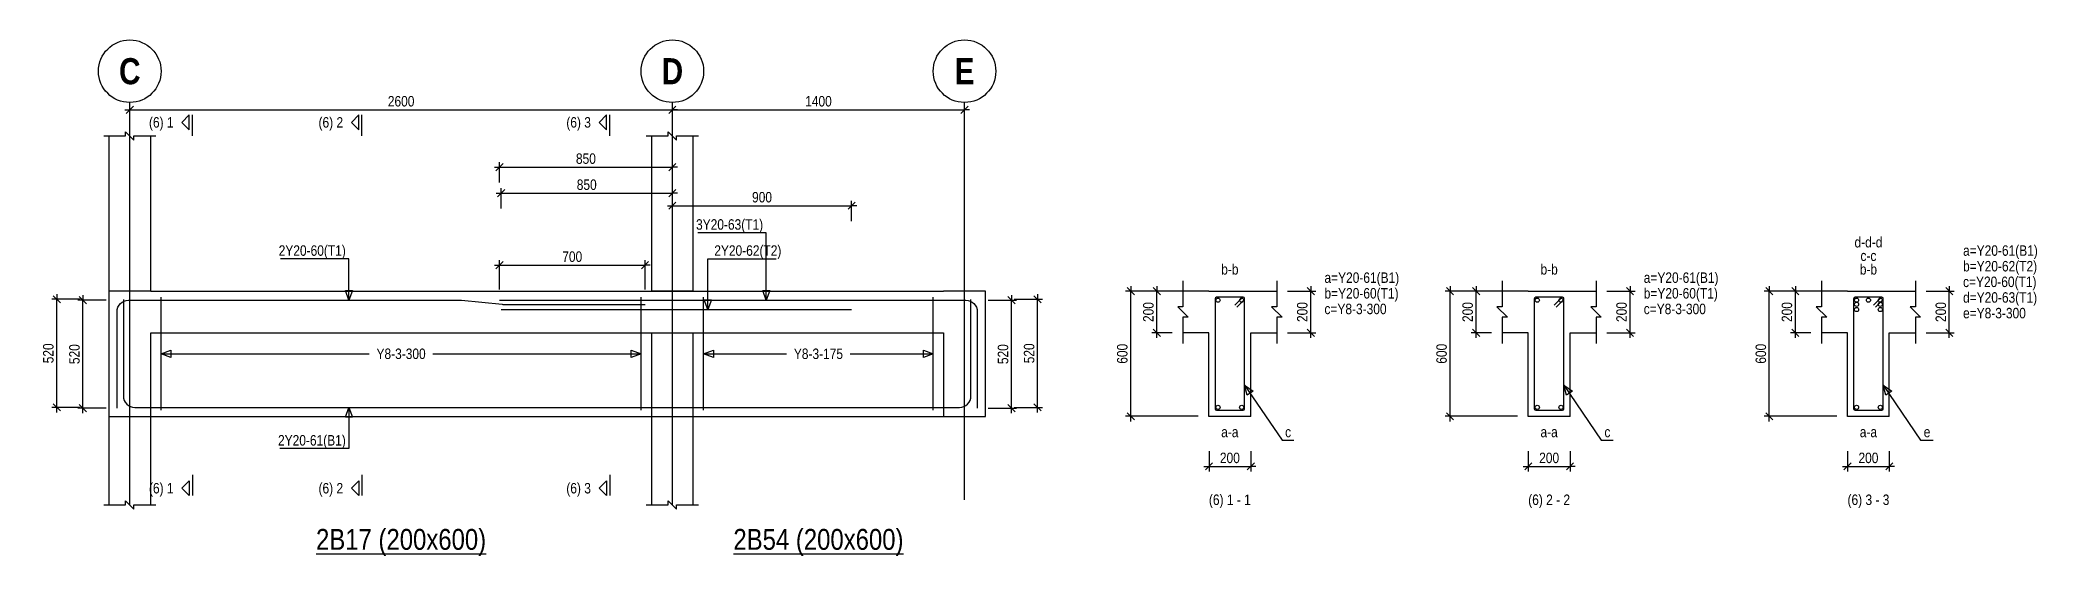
# Model space of a CAD drawing. Extents: x 0 to 206258, y -403073 to 0.
# Drawn here: x 42264 to 61405, y -279734 to -274784 of the extents above; entities that cross this region are included whole.
import ezdxf
from ezdxf.enums import TextEntityAlignment as Align
from ezdxf.lldxf.tags import DXFTag

# ---------------------------------------------------------------- set-up
doc = ezdxf.new("R2010")
doc.units = 0
doc.header["$LTSCALE"] = 1000
for name, color, linetype in [('Axis Circle(Dir 2)', 150, 'Continuous'), ('Axis Label(Dir 1)', 7, 'Continuous'), ('Axis Line(Dir 2)', 150, 'CENTER2'), ('Break Line', 5, 'Continuous'), ('Dimension Line', 5, 'Continuous'), ('Front Elevation Line', 40, 'Continuous'), ('Leader Line', 5, 'Continuous'), ('Link Line', 3, 'Continuous'), ('Rebar Label', 6, 'Continuous'), ('Rebar Line', 7, 'Continuous'), ('Section Label', 1, 'Continuous'), ('Section Line', 1, 'Continuous'), ('Top Rebar Label', 6, 'Continuous'), ('Top Rebar Line', 7, 'Continuous')]:
    doc.layers.add(name, color=color, linetype=linetype)
for name, color, linetype, true_color in [('Back Elevation Line', 191, 'HIDDEN2', 0xd4aaff), ('Beam Label(D)', 94, 'Continuous', 0x008100), ('Beam Line(D)', 112, 'Continuous', 0x00bd5e), ('Link Label', 94, 'Continuous', 0x008100)]:
    doc.layers.add(name, color=color, linetype=linetype, true_color=true_color)
doc.styles.add('Axis Label(Dir 1)', font='ARIALNB.TTF', dxfattribs={"height": 250})
doc.styles.add('Beam Label(D)', font='ARIALN.TTF', dxfattribs={"height": 200})
doc.styles.add('Dimension Text', font='ARIALN.TTF', dxfattribs={"height": 100})
doc.styles.add('Link Label', font='ARIALN.TTF', dxfattribs={"height": 100})
doc.styles.add('Rebar Label', font='ARIALN.TTF', dxfattribs={"height": 100})
doc.styles.add('Section Label', font='ARIALN.TTF', dxfattribs={"height": 100})
doc.styles.add('Top Rebar Label', font='ARIALN.TTF', dxfattribs={"height": 100})
tags = doc.linetypes.add('CENTER2', pattern=[1.125, 0.75, -0.125, 0.125, -0.125]).pattern_tags.tags
tags[10:11] = [DXFTag(74, 4), DXFTag(75, 0), DXFTag(340, '0'), DXFTag(46, 0.0), DXFTag(50, 0.0), DXFTag(44, 0.0), DXFTag(45, 0.0)]
tags[8:9] = [DXFTag(74, 4), DXFTag(75, 0), DXFTag(340, '0'), DXFTag(46, 0.0), DXFTag(50, 0.0), DXFTag(44, 0.0), DXFTag(45, 0.0)]
tags[6:7] = [DXFTag(74, 4), DXFTag(75, 0), DXFTag(340, '0'), DXFTag(46, 0.0), DXFTag(50, 0.0), DXFTag(44, 0.0), DXFTag(45, 0.0)]
tags[4:5] = [DXFTag(74, 4), DXFTag(75, 0), DXFTag(340, '0'), DXFTag(46, 0.0), DXFTag(50, 0.0), DXFTag(44, 0.0), DXFTag(45, 0.0)]
tags = doc.linetypes.add('HIDDEN2', pattern=[0.1875, 0.125, -0.0625]).pattern_tags.tags
tags[6:7] = [DXFTag(74, 4), DXFTag(75, 0), DXFTag(340, '0'), DXFTag(46, 0.0), DXFTag(50, 0.0), DXFTag(44, 0.0), DXFTag(45, 0.0)]
tags[4:5] = [DXFTag(74, 4), DXFTag(75, 0), DXFTag(340, '0'), DXFTag(46, 0.0), DXFTag(50, 0.0), DXFTag(44, 0.0), DXFTag(45, 0.0)]
doc.dimstyles.new('BEAM', dxfattribs={"dimtxt": 100, "dimasz": 30, "dimexe": 48.3, "dimexo": 103.5, "dimgap": 30, "dimtad": 1, "dimtoh": 1, "dimdec": 1, "dimlfac": 0.5, "dimdsep": 46, "dimtxsty": 'Dimension Text', "dimblk": 'PCDIM_TICK', "dimcen": 0.09, "dimclrd": 5, "dimclre": 5, "dimclrt": 5, "dimadec": 1, "dimazin": 0, "dimtp": 1, "dimtm": 1, "dimtfac": 1, "dimtdec": 4, "dimtofl": 0, "dimtmove": 0, "dimatfit": 3, "dimfxl": 1, "dimtolj": 1, "dimtzin": 0, "dimarcsym": 0})

msp = doc.modelspace()

# ---------------------------------------------------------------- texts
at = {"layer": 'Axis Label(Dir 1)', "transparency": 33554687, "style": 'Axis Label(Dir 1)'}
for s, p in [('C', (43125.647, -275084.284)), ('D', (48325.647, -275084.284)), ('E', (51125.647, -275084.284))]:
    msp.add_text(s, height=250, dxfattribs=at).set_placement(p, align=Align.MIDDLE_CENTER)
at = {"layer": 'Beam Label(D)', "transparency": 33554687, "style": 'Beam Label(D)'}
for s, p in [('%%U2B17 (200x600)', (45725.647, -279474.284)), ('%%U2B54 (200x600)', (49725.647, -279474.284))]:
    msp.add_text(s, height=200, dxfattribs=at).set_placement(p, align=Align.TOP_CENTER)
at = {"layer": 'Link Label', "transparency": 33554687, "style": 'Link Label'}
for s, p in [(' c=Y8-3-300', (54543.646, -277414.284)), (' c=Y8-3-300', (57603.885, -277414.284)), (' e=Y8-3-300', (60664.124, -277454.284)), ('c', (54198.646, -278594.284)), ('c', (57258.885, -278594.284)), ('e', (60319.124, -278594.284))]:
    msp.add_text(s, height=100, dxfattribs=at).set_placement(p)
for s, p in [('Y8-3-300', (45725.647, -277794.284)), ('Y8-3-175', (49725.646, -277794.284))]:
    msp.add_text(s, height=100, dxfattribs=at).set_placement(p, align=Align.MIDDLE_CENTER)
at = {"layer": 'Rebar Label', "transparency": 33554687, "style": 'Rebar Label'}
for s, p in [('d-d-d', (59789.124, -276804.284)), ('b-b', (53668.646, -277064.284)), ('b-b', (56728.885, -277064.284)), ('b-b', (59789.124, -277064.284)), ('c-c', (59789.124, -276934.284)), ('a-a', (53668.646, -278624.284)), ('a-a', (56728.885, -278624.284)), ('a-a', (59789.124, -278624.284))]:
    msp.add_text(s, height=100, dxfattribs=at).set_placement(p, align=Align.BOTTOM_CENTER)
for p in [(60664.124, -276854.284), (54543.646, -277114.284), (57603.885, -277114.284)]:
    msp.add_text(' a=Y20-61(B1)', height=100, dxfattribs=at).set_placement(p)
msp.add_text(' 2Y20-61(B1)', height=100, dxfattribs=at).set_placement((45195.646, -278674.284), align=Align.RIGHT)
at = {"layer": 'Section Label', "transparency": 33554687, "style": 'Section Label'}
for s, p in [('(6) 1', (43544.936, -275574.994)), ('(6) 2', (45169.936, -275574.994)), ('(6) 3', (47544.936, -275574.994)), ('(6) 1', (43544.936, -279083.573)), ('(6) 2', (45169.936, -279083.573)), ('(6) 3', (47544.936, -279083.573))]:
    msp.add_text(s, height=100, dxfattribs=at).set_placement(p, align=Align.MIDDLE_RIGHT)
for s, p in [('(6) 1 - 1', (53668.646, -279274.284)), ('(6) 2 - 2', (56728.885, -279274.284)), ('(6) 3 - 3', (59789.124, -279274.284))]:
    msp.add_text(s, height=100, dxfattribs=at).set_placement(p, align=Align.BOTTOM_CENTER)
at = {"layer": 'Top Rebar Label', "transparency": 33554687, "style": 'Top Rebar Label'}
for s, p in [(' 3Y20-63(T1)', (49195.646, -276604.284)), (' 2Y20-60(T1)', (45195.646, -276854.284))]:
    msp.add_text(s, height=100, dxfattribs=at).set_placement(p, align=Align.RIGHT)
for s, p in [(' 2Y20-62(T2)', (48695.647, -276854.284)), (' b=Y20-62(T2)', (60664.124, -277004.284)), (' c=Y20-60(T1)', (60664.124, -277154.284)), (' b=Y20-60(T1)', (54543.646, -277264.284)), (' b=Y20-60(T1)', (57603.885, -277264.284)), (' d=Y20-63(T1)', (60664.124, -277304.284))]:
    msp.add_text(s, height=100, dxfattribs=at).set_placement(p)

# ---------------------------------------------------------------- blocks, each defined once
blk = doc.blocks.new('PCDIM_TICK')
at = {"layer": 'Dimension Line', "color": 0, "transparency": 33554687}
for p, q in [((1.15, 1.15), (-1.15, -1.15)), ((1.61, 0), (0, 0))]:
    blk.add_line(p, q, dxfattribs=at)
blk = doc.blocks.new('*U3504')
at = {"layer": 'Dimension Line', "color": 5, "true_color": 0x0000ff, "transparency": 16777216}
for p, q in [((46668, -277177), (46668, -276896)), ((46668, -276944), (48064, -276944)), ((48064, -277177), (48064, -276896))]:
    blk.add_line(p, q, dxfattribs=at)
at = {"layer": 'Dimension Line', "color": 5, "true_color": 0x0000ff, "transparency": 16777216, "xscale": 30, "yscale": 30, "rotation": 180.0000000000004}
blk.add_blockref('PCDIM_TICK', (46668, -276944), dxfattribs=at)
at = {"layer": 'Dimension Line', "color": 5, "true_color": 0x0000ff, "transparency": 16777216, "xscale": 30, "yscale": 30}
blk.add_blockref('PCDIM_TICK', (48064, -276944), dxfattribs=at)
at = {"layer": 'Dimension Line', "color": 5, "true_color": 0x0000ff, "transparency": 16777216, "insert": (47366, -276914), "char_height": 100, "width": 180.83, "attachment_point": 8, "style": 'Dimension Text'}
blk.add_mtext('700', dxfattribs=at)
blk = doc.blocks.new('*U3505')
at = {"layer": 'Dimension Line', "color": 5, "true_color": 0x0000ff, "transparency": 16777216}
for p, q in [((46684, -276401), (46684, -276206)), ((46684, -276254), (48326, -276254)), ((48326, -276401), (48326, -276206))]:
    blk.add_line(p, q, dxfattribs=at)
at = {"layer": 'Dimension Line', "color": 5, "true_color": 0x0000ff, "transparency": 16777216, "xscale": 30, "yscale": 30, "rotation": 180.0000000000004}
blk.add_blockref('PCDIM_TICK', (46684, -276254), dxfattribs=at)
at = {"layer": 'Dimension Line', "color": 5, "true_color": 0x0000ff, "transparency": 16777216, "xscale": 30, "yscale": 30}
blk.add_blockref('PCDIM_TICK', (48326, -276254), dxfattribs=at)
at = {"layer": 'Dimension Line', "color": 5, "true_color": 0x0000ff, "transparency": 16777216, "insert": (47505, -276224), "char_height": 100, "width": 181.5, "attachment_point": 8, "style": 'Dimension Text'}
blk.add_mtext('850', dxfattribs=at)
blk = doc.blocks.new('*U3506')
at = {"layer": 'Dimension Line', "color": 5, "true_color": 0x0000ff, "transparency": 16777216}
for p, q in [((46668, -276151), (46668, -275956)), ((46668, -276004), (48326, -276004)), ((48326, -276151), (48326, -275956))]:
    blk.add_line(p, q, dxfattribs=at)
at = {"layer": 'Dimension Line', "color": 5, "true_color": 0x0000ff, "transparency": 16777216, "xscale": 30, "yscale": 30, "rotation": 180.0000000000004}
blk.add_blockref('PCDIM_TICK', (46668, -276004), dxfattribs=at)
at = {"layer": 'Dimension Line', "color": 5, "true_color": 0x0000ff, "transparency": 16777216, "xscale": 30, "yscale": 30}
blk.add_blockref('PCDIM_TICK', (48326, -276004), dxfattribs=at)
at = {"layer": 'Dimension Line', "color": 5, "true_color": 0x0000ff, "transparency": 16777216, "insert": (47497, -275974), "char_height": 100, "width": 181.5, "attachment_point": 8, "style": 'Dimension Text'}
blk.add_mtext('850', dxfattribs=at)
blk = doc.blocks.new('*U3507')
at = {"layer": 'Dimension Line', "color": 5, "true_color": 0x0000ff, "transparency": 16777216}
for p, q in [((42900, -277280), (42627, -277280)), ((42676, -278316), (42676, -277280)), ((42900, -278316), (42627, -278316))]:
    blk.add_line(p, q, dxfattribs=at)
at = {"layer": 'Dimension Line', "color": 5, "true_color": 0x0000ff, "transparency": 16777216, "xscale": 30, "yscale": 30}
for p, rotation in [((42676, -277280), 89.99999999999447), ((42676, -278316), 269.9999999999834)]:
    blk.add_blockref('PCDIM_TICK', p, dxfattribs=dict(at, rotation=rotation))
at = {"layer": 'Dimension Line', "color": 5, "true_color": 0x0000ff, "transparency": 16777216, "insert": (42646, -277798), "char_height": 100, "width": 181.5, "attachment_point": 8, "rotation": 90, "style": 'Dimension Text'}
blk.add_mtext('520', dxfattribs=at)
blk = doc.blocks.new('*U3508')
at = {"layer": 'Dimension Line', "color": 5, "true_color": 0x0000ff, "transparency": 16777216}
for p, q in [((42650, -277272), (42377, -277272)), ((42426, -278308), (42426, -277272)), ((42650, -278308), (42377, -278308))]:
    blk.add_line(p, q, dxfattribs=at)
at = {"layer": 'Dimension Line', "color": 5, "true_color": 0x0000ff, "transparency": 16777216, "xscale": 30, "yscale": 30}
for p, rotation in [((42426, -277272), 89.99999999999447), ((42426, -278308), 269.9999999999834)]:
    blk.add_blockref('PCDIM_TICK', p, dxfattribs=dict(at, rotation=rotation))
at = {"layer": 'Dimension Line', "color": 5, "true_color": 0x0000ff, "transparency": 16777216, "insert": (42396, -277790), "char_height": 100, "width": 181.5, "attachment_point": 8, "rotation": 90, "style": 'Dimension Text'}
blk.add_mtext('520', dxfattribs=at)
blk = doc.blocks.new('*U3509')
at = {"layer": 'Dimension Line', "color": 5, "true_color": 0x0000ff, "transparency": 16777216}
for p, q in [((43126, -275601), (43126, -275406)), ((48326, -275601), (48326, -275406)), ((43126, -275454), (48326, -275454))]:
    blk.add_line(p, q, dxfattribs=at)
at = {"layer": 'Dimension Line', "color": 5, "true_color": 0x0000ff, "transparency": 16777216, "xscale": 30, "yscale": 30, "rotation": 180.0000000000004}
blk.add_blockref('PCDIM_TICK', (43126, -275454), dxfattribs=at)
at = {"layer": 'Dimension Line', "color": 5, "true_color": 0x0000ff, "transparency": 16777216, "xscale": 30, "yscale": 30}
blk.add_blockref('PCDIM_TICK', (48326, -275454), dxfattribs=at)
at = {"layer": 'Dimension Line', "color": 5, "true_color": 0x0000ff, "transparency": 16777216, "insert": (45726, -275424), "char_height": 100, "width": 247.25, "attachment_point": 8, "style": 'Dimension Text'}
blk.add_mtext('2600', dxfattribs=at)
blk = doc.blocks.new('*U3522')
at = {"layer": 'Dimension Line', "color": 5, "true_color": 0x0000ff, "transparency": 16777216}
for p, q in [((48326, -276521), (48326, -276326)), ((48326, -276374), (50044, -276374)), ((50044, -276521), (50044, -276326))]:
    blk.add_line(p, q, dxfattribs=at)
at = {"layer": 'Dimension Line', "color": 5, "true_color": 0x0000ff, "transparency": 16777216, "xscale": 30, "yscale": 30, "rotation": 180.0000000000004}
blk.add_blockref('PCDIM_TICK', (48326, -276374), dxfattribs=at)
at = {"layer": 'Dimension Line', "color": 5, "true_color": 0x0000ff, "transparency": 16777216, "xscale": 30, "yscale": 30}
blk.add_blockref('PCDIM_TICK', (50044, -276374), dxfattribs=at)
at = {"layer": 'Dimension Line', "color": 5, "true_color": 0x0000ff, "transparency": 16777216, "insert": (49185, -276344), "char_height": 100, "width": 181.5, "attachment_point": 8, "style": 'Dimension Text'}
blk.add_mtext('900', dxfattribs=at)
blk = doc.blocks.new('*U3523')
at = {"layer": 'Dimension Line', "color": 5, "true_color": 0x0000ff, "transparency": 16777216}
for p, q in [((51351, -277280), (51624, -277280)), ((51576, -278316), (51576, -277280)), ((51351, -278316), (51624, -278316))]:
    blk.add_line(p, q, dxfattribs=at)
at = {"layer": 'Dimension Line', "color": 5, "true_color": 0x0000ff, "transparency": 16777216, "xscale": 30, "yscale": 30}
for p, rotation in [((51576, -277280), 89.99999999999447), ((51576, -278316), 269.9999999999834)]:
    blk.add_blockref('PCDIM_TICK', p, dxfattribs=dict(at, rotation=rotation))
at = {"layer": 'Dimension Line', "color": 5, "true_color": 0x0000ff, "transparency": 16777216, "insert": (51546, -277798), "char_height": 100, "width": 181.5, "attachment_point": 8, "rotation": 90, "style": 'Dimension Text'}
blk.add_mtext('520', dxfattribs=at)
blk = doc.blocks.new('*U3524')
at = {"layer": 'Dimension Line', "color": 5, "true_color": 0x0000ff, "transparency": 16777216}
for p, q in [((51601, -277272), (51874, -277272)), ((51826, -278308), (51826, -277272)), ((51601, -278308), (51874, -278308))]:
    blk.add_line(p, q, dxfattribs=at)
at = {"layer": 'Dimension Line', "color": 5, "true_color": 0x0000ff, "transparency": 16777216, "xscale": 30, "yscale": 30}
for p, rotation in [((51826, -277272), 89.99999999999447), ((51826, -278308), 269.9999999999834)]:
    blk.add_blockref('PCDIM_TICK', p, dxfattribs=dict(at, rotation=rotation))
at = {"layer": 'Dimension Line', "color": 5, "true_color": 0x0000ff, "transparency": 16777216, "insert": (51796, -277790), "char_height": 100, "width": 181.5, "attachment_point": 8, "rotation": 90, "style": 'Dimension Text'}
blk.add_mtext('520', dxfattribs=at)
blk = doc.blocks.new('*U3525')
at = {"layer": 'Dimension Line', "color": 5, "true_color": 0x0000ff, "transparency": 16777216}
for p, q in [((48326, -275601), (48326, -275406)), ((51126, -275601), (51126, -275406)), ((48326, -275454), (51126, -275454))]:
    blk.add_line(p, q, dxfattribs=at)
at = {"layer": 'Dimension Line', "color": 5, "true_color": 0x0000ff, "transparency": 16777216, "xscale": 30, "yscale": 30, "rotation": 180.0000000000004}
blk.add_blockref('PCDIM_TICK', (48326, -275454), dxfattribs=at)
at = {"layer": 'Dimension Line', "color": 5, "true_color": 0x0000ff, "transparency": 16777216, "xscale": 30, "yscale": 30}
blk.add_blockref('PCDIM_TICK', (51126, -275454), dxfattribs=at)
at = {"layer": 'Dimension Line', "color": 5, "true_color": 0x0000ff, "transparency": 16777216, "insert": (49726, -275424), "char_height": 100, "width": 238.4, "attachment_point": 8, "style": 'Dimension Text'}
blk.add_mtext('1400', dxfattribs=at)
blk = doc.blocks.new('*U3510')
at = {"layer": 'Dimension Line', "color": 5, "true_color": 0x0000ff, "transparency": 16777216}
for p, q in [((54222, -277194), (54492, -277194)), ((54444, -277594), (54444, -277194)), ((54222, -277594), (54492, -277594))]:
    blk.add_line(p, q, dxfattribs=at)
at = {"layer": 'Dimension Line', "color": 5, "true_color": 0x0000ff, "transparency": 16777216, "xscale": 30, "yscale": 30}
for p, rotation in [((54444, -277194), 89.99999999999447), ((54444, -277594), 269.9999999999834)]:
    blk.add_blockref('PCDIM_TICK', p, dxfattribs=dict(at, rotation=rotation))
at = {"layer": 'Dimension Line', "color": 5, "true_color": 0x0000ff, "transparency": 16777216, "insert": (54414, -277394), "char_height": 100, "width": 182.77, "attachment_point": 8, "rotation": 90, "style": 'Dimension Text'}
blk.add_mtext('200', dxfattribs=at)
blk = doc.blocks.new('*U3511')
at = {"layer": 'Dimension Line', "color": 5, "true_color": 0x0000ff, "transparency": 16777216}
for p, q in [((53115, -277194), (52920, -277194)), ((52969, -277594), (52969, -277194)), ((53115, -277594), (52920, -277594))]:
    blk.add_line(p, q, dxfattribs=at)
at = {"layer": 'Dimension Line', "color": 5, "true_color": 0x0000ff, "transparency": 16777216, "xscale": 30, "yscale": 30}
for p, rotation in [((52969, -277194), 89.99999999999447), ((52969, -277594), 269.9999999999834)]:
    blk.add_blockref('PCDIM_TICK', p, dxfattribs=dict(at, rotation=rotation))
at = {"layer": 'Dimension Line', "color": 5, "true_color": 0x0000ff, "transparency": 16777216, "insert": (52939, -277394), "char_height": 100, "width": 182.77, "attachment_point": 8, "rotation": 90, "style": 'Dimension Text'}
blk.add_mtext('200', dxfattribs=at)
blk = doc.blocks.new('*U3512')
at = {"layer": 'Dimension Line', "color": 5, "true_color": 0x0000ff, "transparency": 16777216}
for p, q in [((53365, -277194), (52670, -277194)), ((52719, -278394), (52719, -277194)), ((53365, -278394), (52670, -278394))]:
    blk.add_line(p, q, dxfattribs=at)
at = {"layer": 'Dimension Line', "color": 5, "true_color": 0x0000ff, "transparency": 16777216, "xscale": 30, "yscale": 30}
for p, rotation in [((52719, -277194), 89.99999999999447), ((52719, -278394), 269.9999999999834)]:
    blk.add_blockref('PCDIM_TICK', p, dxfattribs=dict(at, rotation=rotation))
at = {"layer": 'Dimension Line', "color": 5, "true_color": 0x0000ff, "transparency": 16777216, "insert": (52689, -277794), "char_height": 100, "width": 181.97, "attachment_point": 8, "rotation": 90, "style": 'Dimension Text'}
blk.add_mtext('600', dxfattribs=at)
blk = doc.blocks.new('*U3513')
at = {"layer": 'Dimension Line', "color": 5, "true_color": 0x0000ff, "transparency": 16777216}
for p, q in [((53469, -278728), (53469, -278923)), ((53469, -278874), (53869, -278874)), ((53869, -278728), (53869, -278923))]:
    blk.add_line(p, q, dxfattribs=at)
at = {"layer": 'Dimension Line', "color": 5, "true_color": 0x0000ff, "transparency": 16777216, "xscale": 30, "yscale": 30, "rotation": 180.0000000000004}
blk.add_blockref('PCDIM_TICK', (53469, -278874), dxfattribs=at)
at = {"layer": 'Dimension Line', "color": 5, "true_color": 0x0000ff, "transparency": 16777216, "xscale": 30, "yscale": 30}
blk.add_blockref('PCDIM_TICK', (53869, -278874), dxfattribs=at)
at = {"layer": 'Dimension Line', "color": 5, "true_color": 0x0000ff, "transparency": 16777216, "insert": (53669, -278844), "char_height": 100, "width": 182.77, "attachment_point": 8, "style": 'Dimension Text'}
blk.add_mtext('200', dxfattribs=at)
blk = doc.blocks.new('*U3514')
at = {"layer": 'Dimension Line', "color": 5, "true_color": 0x0000ff, "transparency": 16777216}
for p, q in [((57282, -277194), (57552, -277194)), ((57504, -277594), (57504, -277194)), ((57282, -277594), (57552, -277594))]:
    blk.add_line(p, q, dxfattribs=at)
at = {"layer": 'Dimension Line', "color": 5, "true_color": 0x0000ff, "transparency": 16777216, "xscale": 30, "yscale": 30}
for p, rotation in [((57504, -277194), 89.99999999999447), ((57504, -277594), 269.9999999999834)]:
    blk.add_blockref('PCDIM_TICK', p, dxfattribs=dict(at, rotation=rotation))
at = {"layer": 'Dimension Line', "color": 5, "true_color": 0x0000ff, "transparency": 16777216, "insert": (57474, -277394), "char_height": 100, "width": 182.77, "attachment_point": 8, "rotation": 90, "style": 'Dimension Text'}
blk.add_mtext('200', dxfattribs=at)
blk = doc.blocks.new('*U3515')
at = {"layer": 'Dimension Line', "color": 5, "true_color": 0x0000ff, "transparency": 16777216}
for p, q in [((56175, -277194), (55981, -277194)), ((56029, -277594), (56029, -277194)), ((56175, -277594), (55981, -277594))]:
    blk.add_line(p, q, dxfattribs=at)
at = {"layer": 'Dimension Line', "color": 5, "true_color": 0x0000ff, "transparency": 16777216, "xscale": 30, "yscale": 30}
for p, rotation in [((56029, -277194), 89.99999999999447), ((56029, -277594), 269.9999999999834)]:
    blk.add_blockref('PCDIM_TICK', p, dxfattribs=dict(at, rotation=rotation))
at = {"layer": 'Dimension Line', "color": 5, "true_color": 0x0000ff, "transparency": 16777216, "insert": (55999, -277394), "char_height": 100, "width": 182.77, "attachment_point": 8, "rotation": 90, "style": 'Dimension Text'}
blk.add_mtext('200', dxfattribs=at)
blk = doc.blocks.new('*U3516')
at = {"layer": 'Dimension Line', "color": 5, "true_color": 0x0000ff, "transparency": 16777216}
for p, q in [((56425, -277194), (55731, -277194)), ((55779, -278394), (55779, -277194)), ((56425, -278394), (55731, -278394))]:
    blk.add_line(p, q, dxfattribs=at)
at = {"layer": 'Dimension Line', "color": 5, "true_color": 0x0000ff, "transparency": 16777216, "xscale": 30, "yscale": 30}
for p, rotation in [((55779, -277194), 89.99999999999447), ((55779, -278394), 269.9999999999834)]:
    blk.add_blockref('PCDIM_TICK', p, dxfattribs=dict(at, rotation=rotation))
at = {"layer": 'Dimension Line', "color": 5, "true_color": 0x0000ff, "transparency": 16777216, "insert": (55749, -277794), "char_height": 100, "width": 181.97, "attachment_point": 8, "rotation": 90, "style": 'Dimension Text'}
blk.add_mtext('600', dxfattribs=at)
blk = doc.blocks.new('*U3517')
at = {"layer": 'Dimension Line', "color": 5, "true_color": 0x0000ff, "transparency": 16777216}
for p, q in [((56529, -278728), (56529, -278923)), ((56529, -278874), (56929, -278874)), ((56929, -278728), (56929, -278923))]:
    blk.add_line(p, q, dxfattribs=at)
at = {"layer": 'Dimension Line', "color": 5, "true_color": 0x0000ff, "transparency": 16777216, "xscale": 30, "yscale": 30, "rotation": 180.0000000000004}
blk.add_blockref('PCDIM_TICK', (56529, -278874), dxfattribs=at)
at = {"layer": 'Dimension Line', "color": 5, "true_color": 0x0000ff, "transparency": 16777216, "xscale": 30, "yscale": 30}
blk.add_blockref('PCDIM_TICK', (56929, -278874), dxfattribs=at)
at = {"layer": 'Dimension Line', "color": 5, "true_color": 0x0000ff, "transparency": 16777216, "insert": (56729, -278844), "char_height": 100, "width": 182.77, "attachment_point": 8, "style": 'Dimension Text'}
blk.add_mtext('200', dxfattribs=at)
blk = doc.blocks.new('*U3518')
at = {"layer": 'Dimension Line', "color": 5, "true_color": 0x0000ff, "transparency": 16777216}
for p, q in [((60343, -277194), (60612, -277194)), ((60564, -277594), (60564, -277194)), ((60343, -277594), (60612, -277594))]:
    blk.add_line(p, q, dxfattribs=at)
at = {"layer": 'Dimension Line', "color": 5, "true_color": 0x0000ff, "transparency": 16777216, "xscale": 30, "yscale": 30}
for p, rotation in [((60564, -277194), 89.99999999999447), ((60564, -277594), 269.9999999999834)]:
    blk.add_blockref('PCDIM_TICK', p, dxfattribs=dict(at, rotation=rotation))
at = {"layer": 'Dimension Line', "color": 5, "true_color": 0x0000ff, "transparency": 16777216, "insert": (60534, -277394), "char_height": 100, "width": 182.77, "attachment_point": 8, "rotation": 90, "style": 'Dimension Text'}
blk.add_mtext('200', dxfattribs=at)
blk = doc.blocks.new('*U3519')
at = {"layer": 'Dimension Line', "color": 5, "true_color": 0x0000ff, "transparency": 16777216}
for p, q in [((59236, -277194), (59041, -277194)), ((59089, -277594), (59089, -277194)), ((59236, -277594), (59041, -277594))]:
    blk.add_line(p, q, dxfattribs=at)
at = {"layer": 'Dimension Line', "color": 5, "true_color": 0x0000ff, "transparency": 16777216, "xscale": 30, "yscale": 30}
for p, rotation in [((59089, -277194), 89.99999999999447), ((59089, -277594), 269.9999999999834)]:
    blk.add_blockref('PCDIM_TICK', p, dxfattribs=dict(at, rotation=rotation))
at = {"layer": 'Dimension Line', "color": 5, "true_color": 0x0000ff, "transparency": 16777216, "insert": (59059, -277394), "char_height": 100, "width": 182.77, "attachment_point": 8, "rotation": 90, "style": 'Dimension Text'}
blk.add_mtext('200', dxfattribs=at)
blk = doc.blocks.new('*U3520')
at = {"layer": 'Dimension Line', "color": 5, "true_color": 0x0000ff, "transparency": 16777216}
for p, q in [((59486, -277194), (58791, -277194)), ((58839, -278394), (58839, -277194)), ((59486, -278394), (58791, -278394))]:
    blk.add_line(p, q, dxfattribs=at)
at = {"layer": 'Dimension Line', "color": 5, "true_color": 0x0000ff, "transparency": 16777216, "xscale": 30, "yscale": 30}
for p, rotation in [((58839, -277194), 89.99999999999447), ((58839, -278394), 269.9999999999834)]:
    blk.add_blockref('PCDIM_TICK', p, dxfattribs=dict(at, rotation=rotation))
at = {"layer": 'Dimension Line', "color": 5, "true_color": 0x0000ff, "transparency": 16777216, "insert": (58809, -277794), "char_height": 100, "width": 181.97, "attachment_point": 8, "rotation": 90, "style": 'Dimension Text'}
blk.add_mtext('600', dxfattribs=at)
blk = doc.blocks.new('*U3521')
at = {"layer": 'Dimension Line', "color": 5, "true_color": 0x0000ff, "transparency": 16777216}
for p, q in [((59589, -278728), (59589, -278923)), ((59589, -278874), (59989, -278874)), ((59989, -278728), (59989, -278923))]:
    blk.add_line(p, q, dxfattribs=at)
at = {"layer": 'Dimension Line', "color": 5, "true_color": 0x0000ff, "transparency": 16777216, "xscale": 30, "yscale": 30, "rotation": 180.0000000000004}
blk.add_blockref('PCDIM_TICK', (59589, -278874), dxfattribs=at)
at = {"layer": 'Dimension Line', "color": 5, "true_color": 0x0000ff, "transparency": 16777216, "xscale": 30, "yscale": 30}
blk.add_blockref('PCDIM_TICK', (59989, -278874), dxfattribs=at)
at = {"layer": 'Dimension Line', "color": 5, "true_color": 0x0000ff, "transparency": 16777216, "insert": (59789, -278844), "char_height": 100, "width": 182.77, "attachment_point": 8, "style": 'Dimension Text'}
blk.add_mtext('200', dxfattribs=at)

# ---------------------------------------------------------------- dimensions: what is measured, and where the dimension line sits
at = {"layer": 'Dimension Line', "transparency": 33554687}
for base, p1, p2, text, picture, middle in [((45725.647, -275454.284), (43125.647, -275704.284), (48325.647, -275704.284), '2600', '*U3509', (45725.647, -275454.284)), ((49725.647, -275454.284), (48325.647, -275704.284), (51125.647, -275704.284), '1400', '*U3525', (49725.647, -275454.284)), ((47496.646, -276004.284), (46667.646, -276254.284), (48325.646, -276254.284), '850', '*U3506', (47496.646, -276004.284)), ((47504.646, -276254.284), (46683.647, -276504.284), (48325.646, -276504.284), '850', '*U3505', (47504.646, -276254.284)), ((49184.646, -276374.284), (48325.646, -276624.284), (50043.647, -276624.284), '900', '*U3522', (49184.646, -276374.284)), ((47365.646, -276944.284), (46667.646, -277280.284), (48063.647, -277280.284), '700', '*U3504', (47365.646, -276944.284)), ((53668.646, -278874.284), (53468.646, -278624.284), (53868.646, -278624.284), '200', '*U3513', (53668.646, -278874.284)), ((56728.885, -278874.284), (56528.885, -278624.284), (56928.885, -278624.284), '200', '*U3517', (56728.885, -278874.284)), ((59789.124, -278874.284), (59589.124, -278624.284), (59989.124, -278624.284), '200', '*U3521', (59789.124, -278874.284))]:
    dim = msp.add_linear_dim(base=base, p1=p1, p2=p2, text=text, dimstyle='BEAM', override={"dimscale": 1, "dimtxt": 100, "dimasz": 30, "dimexe": 48.3, "dimexo": 103.5, "dimgap": 30, "dimtad": 1, "dimtih": 0, "dimdec": 1, "dimlfac": 0.5, "dimzin": 8, "dimlunit": 2, "dimpost": '', "dimtxsty": 'Dimension Text', "dimblk": 'PCDIM_TICK', "dimse1": 0, "dimse2": 0, "dimsd2": 0, "dimclrd": 5, "dimclre": 5, "dimclrt": 5, "dimaunit": 0, "dimadec": 1, "dimazin": 0, "dimtol": 0, "dimtp": 1, "dimtm": 1, "dimtmove": 0}, dxfattribs=at)
    dim.commit()
    dim.dimension.update_dxf_attribs({"geometry": picture, "text_midpoint": middle})
for base, p1, p2, text, picture, middle in [((52718.646, -277794.284), (53468.646, -278394.284), (53468.646, -277194.284), '600', '*U3512', (52718.646, -277794.284)), ((52968.646, -277394.284), (53218.646, -277594.284), (53218.646, -277194.284), '200', '*U3511', (52968.646, -277394.284)), ((54443.646, -277394.284), (54118.646, -277594.284), (54118.646, -277194.284), '200', '*U3510', (54443.646, -277394.284)), ((55778.885, -277794.284), (56528.885, -278394.284), (56528.885, -277194.284), '600', '*U3516', (55778.885, -277794.284)), ((56028.885, -277394.284), (56278.885, -277594.284), (56278.885, -277194.284), '200', '*U3515', (56028.885, -277394.284)), ((57503.885, -277394.284), (57178.885, -277594.284), (57178.885, -277194.284), '200', '*U3514', (57503.885, -277394.284)), ((58839.124, -277794.284), (59589.124, -278394.284), (59589.124, -277194.284), '600', '*U3520', (58839.124, -277794.284)), ((59089.124, -277394.284), (59339.124, -277594.284), (59339.124, -277194.284), '200', '*U3519', (59089.124, -277394.284)), ((60564.124, -277394.284), (60239.124, -277594.284), (60239.124, -277194.284), '200', '*U3518', (60564.124, -277394.284)), ((42425.647, -277790.284), (42753.647, -278308.284), (42753.647, -277272.284), '520', '*U3508', (42425.647, -277790.284)), ((42675.647, -277798.284), (43003.647, -278316.284), (43003.647, -277280.284), '520', '*U3507', (42675.647, -277798.284)), ((51575.646, -277798.284), (51247.646, -278316.284), (51247.646, -277280.284), '520', '*U3523', (51575.646, -277798.284)), ((51825.646, -277790.284), (51497.646, -278308.284), (51497.646, -277272.284), '520', '*U3524', (51825.646, -277790.284))]:
    dim = msp.add_linear_dim(base=base, p1=p1, p2=p2, angle=90, text=text, dimstyle='BEAM', override={"dimscale": 1, "dimtxt": 100, "dimasz": 30, "dimexe": 48.3, "dimexo": 103.5, "dimgap": 30, "dimtad": 1, "dimtih": 0, "dimdec": 1, "dimlfac": 0.5, "dimzin": 8, "dimlunit": 2, "dimpost": '', "dimtxsty": 'Dimension Text', "dimblk": 'PCDIM_TICK', "dimse1": 0, "dimse2": 0, "dimsd2": 0, "dimclrd": 5, "dimclre": 5, "dimclrt": 5, "dimaunit": 0, "dimadec": 1, "dimazin": 0, "dimtol": 0, "dimtp": 1, "dimtm": 1, "dimtmove": 0}, dxfattribs=at)
    dim.commit()
    dim.dimension.update_dxf_attribs({"geometry": picture, "text_midpoint": middle})

# ---------------------------------------------------------------- linework, layer by layer
at = {"layer": 'Axis Circle(Dir 2)', "transparency": 33554687}
for centre in [(43125.647, -275084.284), (48325.647, -275084.284), (51125.647, -275084.284)]:
    msp.add_circle(centre, 300, dxfattribs=at)
at = {"layer": 'Axis Line(Dir 2)', "transparency": 33554687}
for points in [[(43125.647, -279244.284), (43125.647, -275384.284)], [(48325.647, -279244.284), (48325.647, -275384.284)], [(51125.647, -279194.284), (51125.647, -275384.284)]]:
    msp.add_lwpolyline(points, dxfattribs=at)
at = {"layer": 'Back Elevation Line', "transparency": 33554687}
for points in [[(43325.647, -277194.284), (42925.647, -277194.284)], [(42925.647, -277194.284), (42925.647, -278394.284)], [(43325.647, -277194.284), (50925.647, -277194.284)], [(51325.647, -277194.284), (50925.647, -277194.284)], [(51325.647, -278394.284), (51325.647, -277194.284)], [(43325.647, -278394.284), (43325.647, -277594.284)], [(43325.647, -277594.284), (50925.647, -277594.284)], [(50925.647, -277594.284), (50925.647, -278394.284)], [(42925.647, -278394.284), (43325.647, -278394.284)], [(50925.647, -278394.284), (51325.647, -278394.284)]]:
    msp.add_lwpolyline(points, dxfattribs=at)
at = {"layer": 'Beam Line(D)', "transparency": 33554687}
for points in [[(42925.647, -275704.284), (42925.647, -277194.284)], [(43325.647, -277194.284), (43325.647, -275704.284)], [(48125.647, -275704.284), (48125.647, -277194.284)], [(48525.647, -277194.284), (48525.647, -275704.284)], [(42925.647, -277194.284), (42925.647, -279244.284)], [(43325.647, -277194.284), (48125.647, -277194.284)], [(48525.647, -277194.284), (50925.647, -277194.284)], [(51325.647, -277194.284), (50925.647, -277194.284)], [(51325.647, -278394.284), (51325.647, -277194.284)], [(53468.646, -277194.284), (53218.646, -277194.284)], [(53468.646, -277194.284), (53868.646, -277194.284)], [(53468.646, -277194.284), (53468.646, -277194.284)], [(53868.646, -277194.284), (53868.646, -277194.284)], [(53868.646, -277194.284), (54118.646, -277194.284)], [(56528.885, -277194.284), (56278.885, -277194.284)], [(56528.885, -277194.284), (56928.885, -277194.284)], [(56528.885, -277194.284), (56528.885, -277194.284)], [(56928.885, -277194.284), (56928.885, -277194.284)], [(56928.885, -277194.284), (57178.885, -277194.284)], [(59589.124, -277194.284), (59339.124, -277194.284)], [(59589.124, -277194.284), (59989.124, -277194.284)], [(59589.124, -277194.284), (59589.124, -277194.284)], [(59989.124, -277194.284), (59989.124, -277194.284)], [(59989.124, -277194.284), (60239.124, -277194.284)], [(53868.646, -278394.284), (53468.646, -278394.284), (53468.646, -277594.284), (53218.646, -277594.284)], [(53868.646, -278394.284), (53868.646, -277594.284), (54118.646, -277594.284)], [(56928.885, -278394.284), (56528.885, -278394.284), (56528.885, -277594.284), (56278.885, -277594.284)], [(56928.885, -278394.284), (56928.885, -277594.284), (57178.885, -277594.284)], [(59989.124, -278394.284), (59589.124, -278394.284), (59589.124, -277594.284), (59339.124, -277594.284)], [(59989.124, -278394.284), (59989.124, -277594.284), (60239.124, -277594.284)], [(43325.647, -279244.284), (43325.647, -278394.284)], [(43325.647, -278394.284), (48125.647, -278394.284)], [(48125.647, -278394.284), (48125.647, -279244.284)], [(48525.647, -279244.284), (48525.647, -278394.284)], [(48525.647, -278394.284), (50925.647, -278394.284)], [(50925.647, -278394.284), (51325.647, -278394.284)]]:
    msp.add_lwpolyline(points, dxfattribs=at)
at = {"layer": 'Break Line', "transparency": 33554687}
for points in [[(42875.647, -275704.284), (43085.647, -275704.284), (43085.647, -275664.284), (43165.647, -275744.284), (43165.647, -275704.284), (43375.647, -275704.284)], [(48075.647, -275704.284), (48285.647, -275704.284), (48285.647, -275664.284), (48365.647, -275744.284), (48365.647, -275704.284), (48575.647, -275704.284)], [(53218.646, -277094.284), (53218.646, -277344.284), (53168.646, -277344.284), (53268.646, -277444.284), (53218.646, -277444.284), (53218.646, -277694.284)], [(54118.646, -277094.284), (54118.646, -277344.284), (54068.646, -277344.284), (54168.646, -277444.284), (54118.646, -277444.284), (54118.646, -277694.284)], [(56278.885, -277094.284), (56278.885, -277344.284), (56228.885, -277344.284), (56328.885, -277444.284), (56278.885, -277444.284), (56278.885, -277694.284)], [(57178.885, -277094.284), (57178.885, -277344.284), (57128.885, -277344.284), (57228.885, -277444.284), (57178.885, -277444.284), (57178.885, -277694.284)], [(59339.124, -277094.284), (59339.124, -277344.284), (59289.124, -277344.284), (59389.124, -277444.284), (59339.124, -277444.284), (59339.124, -277694.284)], [(60239.124, -277094.284), (60239.124, -277344.284), (60189.124, -277344.284), (60289.124, -277444.284), (60239.124, -277444.284), (60239.124, -277694.284)], [(42875.647, -279244.284), (43085.647, -279244.284), (43085.647, -279204.284), (43165.647, -279284.284), (43165.647, -279244.284), (43375.647, -279244.284)], [(48075.647, -279244.284), (48285.647, -279244.284), (48285.647, -279204.284), (48365.647, -279284.284), (48365.647, -279244.284), (48575.647, -279244.284)]]:
    msp.add_lwpolyline(points, dxfattribs=at)
at = {"layer": 'Front Elevation Line', "transparency": 33554687}
for points in [[(43325.647, -277194.284), (42925.647, -277194.284)], [(42925.647, -277194.284), (42925.647, -278394.284)], [(43325.647, -277194.284), (48125.647, -277194.284)], [(48525.647, -277194.284), (48125.647, -277194.284)], [(48525.647, -277194.284), (50925.647, -277194.284)], [(51325.647, -277194.284), (50925.647, -277194.284)], [(51325.647, -278394.284), (51325.647, -277194.284)], [(43325.647, -278394.284), (43325.647, -277594.284)], [(43325.647, -277594.284), (48125.647, -277594.284)], [(48125.647, -277594.284), (48125.647, -278394.284)], [(48525.647, -278394.284), (48525.647, -277594.284)], [(48525.647, -277594.284), (50925.647, -277594.284)], [(50925.647, -277594.284), (50925.647, -278394.284)], [(42925.647, -278394.284), (43325.647, -278394.284)], [(48125.647, -278394.284), (48525.647, -278394.284)], [(50925.647, -278394.284), (51325.647, -278394.284)]]:
    msp.add_lwpolyline(points, dxfattribs=at)
at = {"layer": 'Leader Line', "transparency": 33554687}
for points in [[(49225.647, -277280.284), (49225.646, -276634.284), (48570.655, -276634.284)], [(45225.646, -277280.284), (45225.646, -276884.284), (44570.655, -276884.284)], [(48665.647, -277370.284), (48665.647, -276884.284), (49320.638, -276884.284)], [(45191.444, -277186.314), (45259.848, -277186.314), (45225.646, -277280.284), (45191.444, -277186.314)], [(48631.445, -277276.314), (48699.849, -277276.314), (48665.647, -277370.284), (48631.445, -277276.314)], [(49191.445, -277186.314), (49259.849, -277186.314), (49225.647, -277280.284), (49191.445, -277186.314)], [(43425.647, -277794.284), (43519.616, -277760.082), (43519.616, -277828.486), (43425.647, -277794.284), (45421.003, -277794.284)], [(46030.291, -277794.284), (48025.647, -277794.284), (47931.677, -277828.486), (47931.677, -277760.082), (48025.647, -277794.284)], [(48625.647, -277794.284), (48719.616, -277760.082), (48719.616, -277828.486), (48625.647, -277794.284), (49421.002, -277794.284)], [(50030.29, -277794.284), (50825.646, -277794.284), (50731.677, -277828.486), (50731.677, -277760.082), (50825.646, -277794.284)], [(53891.587, -278153.009), (53834.903, -278191.298), (53810.647, -278094.284), (53891.587, -278153.009)], [(53810.647, -278094.284), (54168.646, -278624.284), (54281.776, -278624.284)], [(56951.826, -278153.009), (56895.141, -278191.297), (56870.885, -278094.284), (56951.826, -278153.009)], [(56870.885, -278094.284), (57228.885, -278624.284), (57342.014, -278624.284)], [(60012.064, -278153.008), (59955.38, -278191.297), (59931.123, -278094.283), (60012.064, -278153.008)], [(59931.123, -278094.283), (60289.124, -278624.284), (60409.935, -278624.284)], [(45225.646, -278308.284), (45225.646, -278704.284), (44562.973, -278704.284)], [(45259.848, -278402.253), (45191.444, -278402.253), (45225.646, -278308.284), (45259.848, -278402.253)]]:
    msp.add_lwpolyline(points, dxfattribs=at)
at = {"layer": 'Link Line', "transparency": 33554687}
for p, q in [((43425.647, -278336.284), (43425.647, -277252.284)), ((48025.647, -278336.284), (48025.647, -277252.284)), ((48625.647, -278336.284), (48625.647, -277252.284)), ((50825.646, -278336.284), (50825.646, -277252.284))]:
    msp.add_line(p, q, dxfattribs=at)
for points in [[(53735.835, -277346.894), (53806.546, -277276.183, 0.668178638), (53796.646, -277252.284), (53540.646, -277252.284, 0.414213562), (53526.646, -277266.284), (53526.646, -278322.284, 0.414213562), (53540.646, -278336.284), (53796.646, -278336.284, 0.414213562), (53810.646, -278322.284), (53810.646, -277266.284, 0.668178638), (53786.747, -277256.384), (53716.036, -277327.095)], [(56796.074, -277346.894), (56866.784, -277276.183, 0.668178638), (56856.885, -277252.284), (56600.885, -277252.284, 0.414213562), (56586.885, -277266.284), (56586.885, -278322.284, 0.414213562), (56600.885, -278336.284), (56856.885, -278336.284, 0.414213562), (56870.885, -278322.284), (56870.885, -277266.284, 0.668178638), (56846.985, -277256.384), (56776.275, -277327.095)], [(59856.312, -277346.894), (59927.023, -277276.183, 0.668178638), (59917.124, -277252.284), (59661.124, -277252.284, 0.414213562), (59647.124, -277266.284), (59647.124, -278322.284, 0.414213562), (59661.124, -278336.284), (59917.124, -278336.284, 0.414213562), (59931.124, -278322.284), (59931.124, -277266.284, 0.668178638), (59907.224, -277256.384), (59836.513, -277327.095)]]:
    msp.add_lwpolyline(points, format="xyb", dxfattribs=at)
at = {"layer": 'Rebar Line', "transparency": 33554687}
msp.add_lwpolyline([(43063.647, -277272.284), (43063.647, -278198.328, 0.414213562), (43173.602, -278308.284), (51077.691, -278308.284, 0.414213543), (51187.646, -278198.328), (51187.646, -277272.284)], format="xyb", dxfattribs=at)
for centre in [(53554.646, -277280.284), (53782.646, -277280.284), (56614.885, -277280.284), (56842.885, -277280.284), (59675.124, -277280.284), (59675.124, -277320.284), (59789.124, -277280.284), (59903.124, -277280.284), (59903.124, -277320.284), (59675.124, -277370.284), (59903.124, -277370.284), (53554.646, -278308.284), (53782.646, -278308.284), (56614.885, -278308.284), (56842.885, -278308.284), (59675.124, -278308.284), (59903.124, -278308.284)]:
    msp.add_circle(centre, 20, dxfattribs=at)
at = {"layer": 'Section Line', "transparency": 33554687}
for points in [[(43695.647, -275504.284), (43624.936, -275574.994), (43695.647, -275645.705), (43695.647, -275504.284)], [(43725.647, -275704.284), (43725.647, -275504.284)], [(45320.646, -275504.284), (45249.936, -275574.994), (45320.646, -275645.705), (45320.646, -275504.284)], [(45350.646, -275704.284), (45350.646, -275504.284)], [(47695.646, -275504.284), (47624.936, -275574.994), (47695.646, -275645.705), (47695.646, -275504.284)], [(47725.646, -275704.284), (47725.646, -275504.284)], [(43695.647, -279154.284), (43695.647, -279154.284), (43624.936, -279083.573), (43695.647, -279012.862), (43695.647, -279154.284)], [(43725.647, -278954.284), (43725.647, -279154.284)], [(45320.646, -279154.284), (45320.646, -279154.284), (45249.936, -279083.573), (45320.646, -279012.862), (45320.646, -279154.284)], [(45350.646, -278954.284), (45350.646, -279154.284)], [(47695.646, -279154.284), (47695.646, -279154.284), (47624.936, -279083.573), (47695.646, -279012.862), (47695.646, -279154.284)], [(47725.646, -278954.284), (47725.646, -279154.284)]]:
    msp.add_lwpolyline(points, dxfattribs=at)
at = {"layer": 'Top Rebar Line', "transparency": 33554687}
for points in [[(43003.647, -278316.284), (43003.647, -277390.239, -0.414213562), (43113.602, -277280.284), (46294.162, -277280.284, -0.024922321), (46305.103, -277280.829), (46694.19, -277319.738, 0.024922321), (46705.131, -277320.284), (48063.647, -277320.284)], [(46667.646, -277280.284), (51137.691, -277280.284, -0.414213562), (51247.646, -277390.239), (51247.646, -278316.284)]]:
    msp.add_lwpolyline(points, format="xyb", dxfattribs=at)
msp.add_lwpolyline([(46683.647, -277370.284), (50043.647, -277370.284)], dxfattribs=at)

msp.set_redraw_order([(e.dxf.handle, doc.entitydb.next_handle()) for e in msp.query("TEXT MTEXT ATTDEF DIMENSION ARC_DIMENSION")])  # texts and dimensions are drawn at this point

doc.saveas('drawing.dxf')
